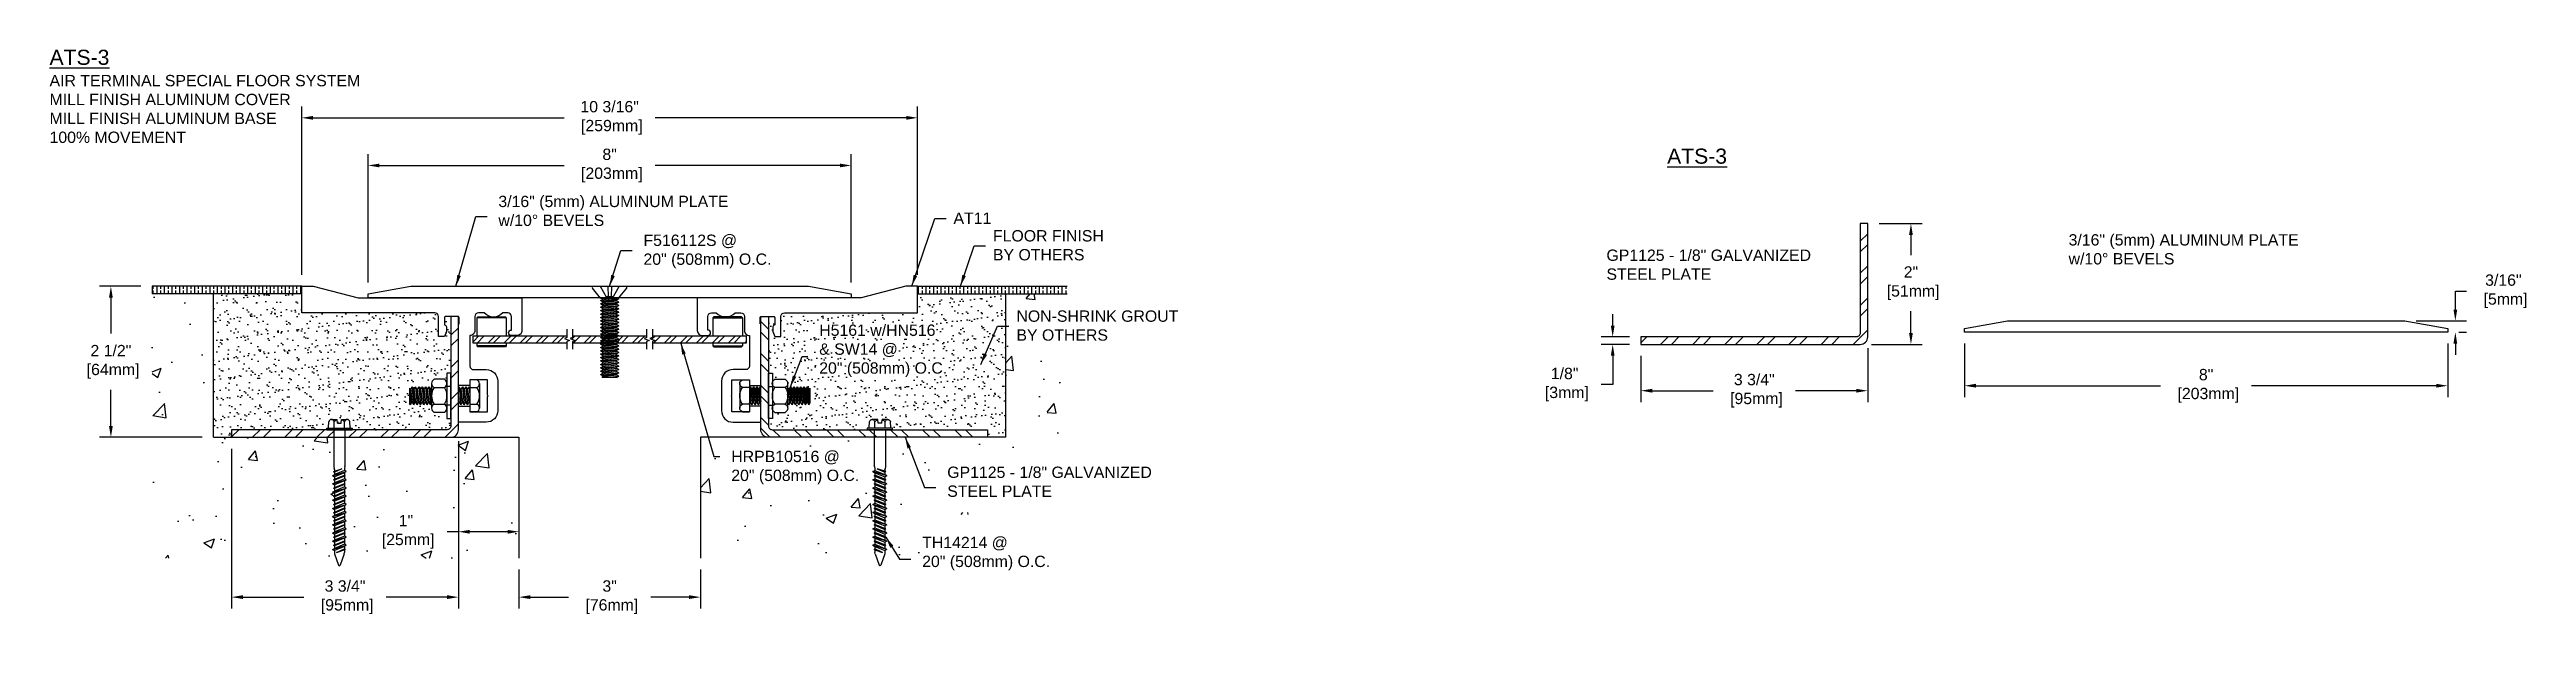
# Model space of a CAD drawing. Header units: inches. Extents: x -2.4 to 38.5, y -1.1 to 8.4.
import ezdxf

# ---------------------------------------------------------------- set-up
doc = ezdxf.new("R2010")
doc.units = ezdxf.units.IN
doc.header["$MEASUREMENT"] = 0
doc.linetypes.add('HIDDEN', pattern=[0.375, 0.25, -0.125])
for name, color, linetype in [('Anchors', 4, 'Continuous'), ('Conditions', 1, 'Continuous'), ('Dimensions', 3, 'Continuous'), ('Metals', 7, 'Continuous'), ('Text', 2, 'Continuous')]:
    doc.layers.add(name, color=color, linetype=linetype)
doc.styles.add('Arial', font='arial.ttf')
doc.dimstyles.new('Arial', dxfattribs={"dimtxt": 0.1875, "dimasz": 0.1875, "dimexe": 0.1875, "dimexo": 0.1875, "dimgap": 0.1875, "dimtad": 0, "dimtih": 1, "dimtoh": 1, "dimdec": 4, "dimzin": 0, "dimdsep": 46, "dimlunit": 4, "dimtxsty": 'Arial', "dimcen": 0.1875, "dimadec": 0, "dimazin": 0, "dimtfac": 1, "dimtdec": 4, "dimtofl": 0, "dimtmove": 0, "dimatfit": 3, "dimfxl": 0, "dimfrac": 2, "dimtolj": 1, "dimtzin": 0, "dimarcsym": 0})

msp = doc.modelspace()

# ---------------------------------------------------------------- texts
at = {"layer": 'Text', "char_height": 0.25, "attachment_point": 1, "style": 'Arial'}
for s, insert, width in [('{\\LATS-3\\P\\H0.75x;\\lAIR TERMINAL SPECIAL FLOOR SYSTEM\\PMILL FINISH ALUMINUM COVER\\PMILL FINISH ALUMINUM BASE\\P100% MOVEMENT}', (-2.41825, 8.41122), 9.6875), ('{\\LATS-3}', (24.32653, 6.77595), 1.6015625)]:
    msp.add_mtext(s, dxfattribs=dict(at, insert=insert, width=width))
at = {"layer": 'Text', "char_height": 0.1875, "style": 'Arial'}
for s, insert, attachment_point in [('3/16" (5mm) ALUMINUM PLATE\\Pw/10° BEVELS', (5.00267, 5.74448), 4), ('\\A1;F516112S @\\P20" (508mm) O.C.', (7.40151, 5.07492), 4), ('\\A1;AT11', (12.52712, 5.625), 4), ('FLOOR FINISH\\PBY OTHERS', (13.17946, 5.17559), 4), ('3/16" (5mm) ALUMINUM PLATE\\Pw/10° BEVELS', (30.96337, 5.10851), 4), ('{\\fArial|b0|i0|c0|p34;GP1125 - 1/8" GALVANIZED\\PSTEEL PLATE}', (23.3227, 4.85437), 4), ('NON-SHRINK GROUT\\PBY OTHERS', (13.56773, 3.84723), 4), ('H5161 w/HN516\\P& SW14 @\\P20" (508mm) O.C.', (10.30719, 3.43096), 4), ('HRPB10516 @\\P20" (508mm) O.C.', (8.85329, 1.77703), 1), ('GP1125 - 1/8" GALVANIZED\\PSTEEL PLATE', (12.42398, 1.26388), 4), ('\\A1;TH14214 @\\P20" (508mm) O.C.', (12.00916, 0.07556), 4)]:
    msp.add_mtext(s, dxfattribs=dict(at, insert=insert, attachment_point=attachment_point))

# ---------------------------------------------------------------- blocks, each defined once
blk = doc.blocks.new('cp1125')
h = blk.add_hatch()
h.set_pattern_fill('ANSI32', color=256, style=0)
h.paths.add_polyline_path([(4.128, 21.844, 0.414214), (4.253, 21.969), (4.253, 23.844), (4.128, 23.844), (4.128, 22.031, -0.414214), (4.065, 21.969), (0.503, 21.969), (0.503, 21.844)])
blk.add_lwpolyline([(0.503, 21.969), (0.503, 21.844), (4.128, 21.844, 0.414214), (4.253, 21.969), (4.253, 23.844), (4.128, 23.844), (4.128, 22.031, -0.414214), (4.065, 21.969)], format="xyb", close=True)
blk = doc.blocks.new('at11')
blk.add_lwpolyline([(-0.281, 1.694, -0.414214), (-0.221, 1.754), (-0.142, 1.754, 0.447214), (0.171, 1.754), (0.264, 1.754, -0.414214), (0.324, 1.694), (0.324, 1.459, 0.414214), (0.404, 1.379), (0.404, 0.874, -0.414214), (0.344, 0.814), (0.134, 0.814, 0.414214), (-0.056, 0.624), (-0.056, 0.134, 0.414214), (0.134, -0.056), (0.594, -0.056), (0.594, 0.209), (0.404, 0.209), (0.404, 0.114), (0.114, 0.114), (0.114, 0.369), (0.104, 0.379), (0.114, 0.389), (0.114, 0.644), (0.404, 0.644), (0.404, 0.549), (0.594, 0.549), (0.594, 1.574), (0.584, 1.574), (0.584, 1.674, -0.414214), (0.604, 1.694), (0.804, 1.694, -0.414214), (0.824, 1.674), (0.824, 1.554, 0.414214), (0.794, 1.524), (0.794, 1.444), (0.824, 1.364), (0.924, 1.364), (0.924, 1.694, -0.414214), (0.984, 1.754), (3.184, 1.754), (3.184, 2.194), (2.994, 2.194), (2.254, 2.004), (-0.456, 2.004), (-0.456, 1.459, 0.414214), (-0.376, 1.379), (-0.281, 1.379, 1), (-0.281, 1.469)], format="xyb", close=True)
blk = doc.blocks.new('*D6')
at = {"layer": 'Defpoints', "color": 0}
for p in [(4.342, 2.125), (0.592, 2), (4.342, -0.644)]:
    blk.add_point(p, dxfattribs=at)
at = {"layer": 'Dimensions', "color": 0, "lineweight": -2}
for p, q in [((0.592, 1.812), (0.592, -0.831)), ((4.342, 1.937), (4.342, -0.831)), ((0.78, -0.644), (1.788, -0.644)), ((4.155, -0.644), (3.147, -0.644))]:
    blk.add_line(p, q, dxfattribs=at)
at = {"layer": 'Dimensions', "color": 0}
for points in [[(0.78, -0.612), (0.78, -0.675), (0.592, -0.644)], [(4.155, -0.612), (4.155, -0.675), (4.342, -0.644)]]:
    blk.add_solid(points, dxfattribs=at)
at = {"layer": 'Dimensions', "color": 0, "insert": (2.467, -0.644), "char_height": 0.1875, "attachment_point": 5, "style": 'Arial'}
blk.add_mtext('\\A1;3 3/4"\\P [95mm]', dxfattribs=at)
blk = doc.blocks.new('*D7')
at = {"layer": 'Defpoints', "color": 0}
for p in [(-0.724, 4.5), (-1.404, 2), (0.293, 2)]:
    blk.add_point(p, dxfattribs=at)
at = {"layer": 'Dimensions', "color": 0, "lineweight": -2}
for p, q in [((-0.911, 4.5), (-1.591, 4.5)), ((-1.404, 4.312), (-1.404, 3.716)), ((-1.404, 2.188), (-1.404, 2.784)), ((0.106, 2), (-1.591, 2))]:
    blk.add_line(p, q, dxfattribs=at)
at = {"layer": 'Dimensions', "color": 0}
for points in [[(-1.435, 4.312), (-1.373, 4.312), (-1.404, 4.5)], [(-1.435, 2.188), (-1.373, 2.188), (-1.404, 2)]]:
    blk.add_solid(points, dxfattribs=at)
at = {"layer": 'Dimensions', "color": 0, "insert": (-1.404, 3.25), "char_height": 0.1875, "attachment_point": 5, "style": 'Arial'}
blk.add_mtext('\\A1;2 1/2"\\P [64mm]', dxfattribs=at)
blk = doc.blocks.new('316alumplt')
blk.add_lwpolyline([(3.377, 20.767), (3.377, 20.83), (4.086, 20.955), (10.656, 20.955), (11.365, 20.83), (11.365, 20.767)], close=True)
blk = doc.blocks.new('TH14214')
for p, q in [((-0.209, 0), (-0.209, 0.025)), ((-0.209, 0.025), (0.209, 0.025)), ((-0.209, 0), (0.209, 0)), ((-0.18, 0.039), (-0.172, 0.133)), ((-0.129, 0.17), (-0.036, 0.17)), ((-0.086, 0.025), (-0.086, 0.133)), ((-0.031, 0.11), (-0.036, 0.17)), ((-0.031, 0.11), (0.031, 0.11)), ((0.031, 0.11), (0.036, 0.17)), ((0.036, 0.17), (0.129, 0.17)), ((0.086, 0.025), (0.086, 0.133)), ((0.18, 0.039), (0.172, 0.133)), ((0.209, 0.025), (0.209, 0)), ((-0.093, -0.015), (-0.093, -0.597)), ((0.093, -0.015), (0.093, -0.597)), ((-0.115, -0.76), (0.115, -0.693)), ((-0.115, -0.76), (-0.083, -0.743)), ((-0.115, -0.76), (-0.083, -0.778)), ((-0.098, -0.693), (0.043, -0.644)), ((-0.098, -0.693), (-0.083, -0.684)), ((-0.098, -0.693), (-0.083, -0.701)), ((-0.098, -0.828), (0.098, -0.76)), ((-0.092, -0.61), (-0.084, -0.645)), ((-0.083, -0.684), (0.043, -0.644)), ((0.043, -0.644), (-0.083, -0.701)), ((-0.083, -0.658), (-0.083, -0.684)), ((0.083, -0.675), (-0.083, -0.743)), ((-0.083, -0.701), (-0.083, -0.743)), ((0.083, -0.71), (-0.083, -0.778)), ((-0.083, -0.82), (0.083, -0.752)), ((0.083, -0.769), (-0.083, -0.836)), ((-0.083, -0.778), (-0.083, -0.82)), ((0.083, -0.811), (-0.083, -0.879)), ((0.083, -0.658), (0.083, -0.675)), ((0.115, -0.693), (0.083, -0.675)), ((0.115, -0.693), (0.083, -0.71)), ((0.083, -0.71), (0.083, -0.752)), ((0.098, -0.76), (0.083, -0.752)), ((0.098, -0.76), (0.083, -0.769)), ((0.083, -0.769), (0.083, -0.811)), ((0.115, -0.828), (0.083, -0.811)), ((0.092, -0.61), (0.084, -0.645)), ((-0.115, -0.896), (0.115, -0.828)), ((-0.115, -0.896), (-0.083, -0.879)), ((-0.115, -0.896), (-0.083, -0.913)), ((-0.115, -1.031), (0.115, -0.964)), ((-0.115, -1.031), (-0.083, -1.014)), ((-0.115, -1.031), (-0.083, -1.048)), ((-0.115, -1.167), (0.115, -1.099)), ((-0.115, -1.167), (-0.083, -1.149)), ((-0.115, -1.167), (-0.083, -1.184)), ((-0.098, -0.828), (-0.083, -0.82)), ((-0.098, -0.828), (-0.083, -0.836)), ((-0.098, -0.964), (0.098, -0.896)), ((-0.098, -0.964), (-0.083, -0.955)), ((-0.098, -0.964), (-0.083, -0.972)), ((-0.098, -1.099), (0.098, -1.031)), ((-0.098, -1.099), (-0.083, -1.091)), ((-0.098, -1.099), (-0.083, -1.107)), ((-0.098, -1.234), (0.098, -1.167)), ((-0.098, -1.234), (-0.083, -1.226)), ((-0.083, -0.836), (-0.083, -0.879)), ((0.083, -0.845), (-0.083, -0.913)), ((-0.083, -0.955), (0.083, -0.888)), ((0.083, -0.904), (-0.083, -0.972)), ((-0.083, -0.913), (-0.083, -0.955)), ((0.083, -0.946), (-0.083, -1.014)), ((-0.083, -0.972), (-0.083, -1.014)), ((0.083, -0.981), (-0.083, -1.048)), ((-0.083, -1.091), (0.083, -1.023)), ((0.083, -1.039), (-0.083, -1.107)), ((-0.083, -1.048), (-0.083, -1.091)), ((0.083, -1.082), (-0.083, -1.149)), ((-0.083, -1.107), (-0.083, -1.149)), ((0.083, -1.116), (-0.083, -1.184)), ((-0.083, -1.226), (0.083, -1.158)), ((0.083, -1.175), (-0.083, -1.243)), ((-0.083, -1.184), (-0.083, -1.226)), ((0.083, -1.217), (-0.083, -1.285)), ((0.115, -0.828), (0.083, -0.845)), ((0.083, -0.845), (0.083, -0.888)), ((0.098, -0.896), (0.083, -0.888)), ((0.098, -0.896), (0.083, -0.904)), ((0.083, -0.904), (0.083, -0.946)), ((0.115, -0.964), (0.083, -0.946)), ((0.115, -0.964), (0.083, -0.981)), ((0.083, -0.981), (0.083, -1.023)), ((0.098, -1.031), (0.083, -1.023)), ((0.098, -1.031), (0.083, -1.039)), ((0.083, -1.039), (0.083, -1.082)), ((0.115, -1.099), (0.083, -1.082)), ((0.115, -1.099), (0.083, -1.116)), ((0.083, -1.116), (0.083, -1.158)), ((0.098, -1.167), (0.083, -1.158)), ((0.098, -1.167), (0.083, -1.175)), ((0.083, -1.175), (0.083, -1.217)), ((0.115, -1.234), (0.083, -1.217)), ((-0.115, -1.302), (0.115, -1.234)), ((-0.115, -1.302), (-0.083, -1.285)), ((-0.115, -1.302), (-0.083, -1.319)), ((-0.115, -1.437), (0.115, -1.37)), ((-0.115, -1.437), (-0.083, -1.42)), ((-0.115, -1.437), (-0.083, -1.455)), ((-0.115, -1.573), (0.115, -1.505)), ((-0.115, -1.573), (-0.083, -1.556)), ((-0.115, -1.573), (-0.083, -1.59)), ((-0.098, -1.234), (-0.083, -1.243)), ((-0.098, -1.37), (0.098, -1.302)), ((-0.098, -1.37), (-0.083, -1.362)), ((-0.098, -1.37), (-0.083, -1.378)), ((-0.098, -1.505), (0.098, -1.437)), ((-0.098, -1.505), (-0.083, -1.497)), ((-0.098, -1.505), (-0.083, -1.513)), ((-0.098, -1.641), (0.098, -1.573)), ((-0.098, -1.641), (-0.083, -1.632)), ((-0.083, -1.243), (-0.083, -1.285)), ((0.083, -1.252), (-0.083, -1.319)), ((-0.083, -1.362), (0.083, -1.294)), ((0.083, -1.31), (-0.083, -1.378)), ((-0.083, -1.319), (-0.083, -1.362)), ((0.083, -1.353), (-0.083, -1.42)), ((-0.083, -1.378), (-0.083, -1.42)), ((0.083, -1.387), (-0.083, -1.455)), ((-0.083, -1.497), (0.083, -1.429)), ((0.083, -1.446), (-0.083, -1.513)), ((-0.083, -1.455), (-0.083, -1.497)), ((0.083, -1.488), (-0.083, -1.556)), ((-0.083, -1.513), (-0.083, -1.556)), ((0.083, -1.522), (-0.083, -1.59)), ((-0.083, -1.632), (0.083, -1.565)), ((0.083, -1.581), (-0.083, -1.649)), ((-0.083, -1.59), (-0.083, -1.632)), ((0.083, -1.623), (-0.083, -1.691)), ((0.115, -1.234), (0.083, -1.252)), ((0.083, -1.252), (0.083, -1.294)), ((0.098, -1.302), (0.083, -1.294)), ((0.098, -1.302), (0.083, -1.31)), ((0.083, -1.31), (0.083, -1.353)), ((0.115, -1.37), (0.083, -1.353)), ((0.115, -1.37), (0.083, -1.387)), ((0.083, -1.387), (0.083, -1.429)), ((0.098, -1.437), (0.083, -1.429)), ((0.098, -1.437), (0.083, -1.446)), ((0.083, -1.446), (0.083, -1.488)), ((0.115, -1.505), (0.083, -1.488)), ((0.115, -1.505), (0.083, -1.522)), ((0.083, -1.522), (0.083, -1.565)), ((0.098, -1.573), (0.083, -1.565)), ((0.098, -1.573), (0.083, -1.581)), ((0.083, -1.581), (0.083, -1.623)), ((0.115, -1.641), (0.083, -1.623)), ((-0.115, -1.708), (0.115, -1.641)), ((-0.115, -1.708), (-0.083, -1.691)), ((-0.115, -1.708), (-0.083, -1.726)), ((-0.115, -1.844), (0.115, -1.776)), ((-0.115, -1.844), (-0.083, -1.827)), ((-0.115, -1.844), (-0.083, -1.861)), ((-0.115, -1.979), (0.115, -1.911)), ((-0.115, -1.979), (-0.083, -1.962)), ((-0.115, -1.979), (-0.083, -1.996)), ((-0.098, -1.641), (-0.083, -1.649)), ((-0.098, -1.776), (0.098, -1.708)), ((-0.098, -1.776), (-0.083, -1.768)), ((-0.098, -1.776), (-0.083, -1.784)), ((-0.098, -1.911), (0.098, -1.844)), ((-0.098, -1.911), (-0.083, -1.903)), ((-0.098, -1.911), (-0.083, -1.92)), ((-0.083, -1.649), (-0.083, -1.691)), ((0.083, -1.658), (-0.083, -1.726)), ((-0.083, -1.768), (0.083, -1.7)), ((0.083, -1.717), (-0.083, -1.784)), ((-0.083, -1.726), (-0.083, -1.768)), ((0.083, -1.759), (-0.083, -1.827)), ((-0.083, -1.784), (-0.083, -1.827)), ((0.083, -1.793), (-0.083, -1.861)), ((-0.083, -1.903), (0.083, -1.836)), ((0.083, -1.852), (-0.083, -1.92)), ((-0.083, -1.861), (-0.083, -1.903)), ((0.083, -1.894), (-0.083, -1.962)), ((-0.083, -1.92), (-0.083, -1.962)), ((0.083, -1.929), (-0.083, -1.996)), ((-0.083, -1.996), (-0.083, -2.031)), ((-0.045, -2.028), (0.083, -1.971)), ((-0.045, -2.028), (0.098, -1.979)), ((0.083, -1.987), (-0.045, -2.028)), ((0.115, -1.641), (0.083, -1.658)), ((0.083, -1.658), (0.083, -1.7)), ((0.098, -1.708), (0.083, -1.7)), ((0.098, -1.708), (0.083, -1.717)), ((0.083, -1.717), (0.083, -1.759)), ((0.115, -1.776), (0.083, -1.759)), ((0.115, -1.776), (0.083, -1.793)), ((0.083, -1.793), (0.083, -1.836)), ((0.098, -1.844), (0.083, -1.836)), ((0.098, -1.844), (0.083, -1.852)), ((0.083, -1.852), (0.083, -1.894)), ((0.115, -1.911), (0.083, -1.894)), ((0.115, -1.911), (0.083, -1.929)), ((0.083, -1.929), (0.083, -1.971)), ((0.098, -1.979), (0.083, -1.971)), ((0.098, -1.979), (0.083, -1.987)), ((0.083, -1.987), (0.083, -2.031)), ((-0.08, -2.051), (-0.013, -2.242)), ((0.08, -2.051), (0.013, -2.242))]:
    blk.add_line(p, q)
for centre, radius, start, end in [((-0.195, 0.04), 0.015, 270, 355), ((-0.129, 0.126), 0.0436, 9.285, 170.715), ((0, 0.051), 0.119, 107.4215, 136.0407), ((0, 0.051), 0.119, 43.9593, 72.5785), ((0.129, 0.126), 0.0436, 9.285, 170.715), ((0.195, 0.04), 0.015, 185, 270), ((-0.108, -0.015), 0.0147, 0, 90), ((0.108, -0.015), 0.0147, 90, 180), ((-0.031, -0.597), 0.062, 180, 191.9357), ((-0.145, -0.658), 0.062, 0, 11.9357), ((0.145, -0.658), 0.062, 168.0643, 180), ((0.031, -0.597), 0.062, 348.0643, 0), ((-0.021, -2.031), 0.062, 180, 199.3058), ((0.021, -2.031), 0.062, 340.6942, 0), ((0, -2.236), 0.0141, 204.1001, 335.8999)]:
    blk.add_arc(centre, radius, start, end)
blk = doc.blocks.new('F516112S')
for p, q in [((-0.268, 0), (0.267, 0)), ((-0.159, 0), (-0.059, -0.172)), ((-0.031, 0), (-0.025, -0.172)), ((0.031, 0), (0.025, -0.172)), ((0.159, 0), (0.059, -0.172)), ((-0.149, -0.194), (-0.282, -0.031)), ((-0.15, -0.235), (0.15, -0.208)), ((-0.15, -0.235), (-0.113, -0.214)), ((-0.15, -0.235), (-0.113, -0.257)), ((-0.15, -0.291), (0.15, -0.263)), ((-0.15, -0.291), (-0.113, -0.27)), ((-0.15, -0.291), (-0.113, -0.312)), ((-0.15, -0.346), (0.15, -0.319)), ((-0.15, -0.346), (-0.113, -0.325)), ((-0.15, -0.346), (-0.113, -0.368)), ((-0.15, -0.402), (0.15, -0.374)), ((-0.15, -0.402), (-0.113, -0.381)), ((-0.15, -0.402), (-0.113, -0.423)), ((-0.149, -0.194), (0.149, -0.194)), ((-0.113, -0.214), (-0.113, -0.194)), ((-0.113, -0.214), (0.049, -0.194)), ((0.113, -0.229), (-0.113, -0.257)), ((-0.113, -0.27), (0.113, -0.242)), ((-0.113, -0.27), (-0.113, -0.257)), ((0.113, -0.284), (-0.113, -0.312)), ((-0.113, -0.325), (0.113, -0.297)), ((-0.113, -0.325), (-0.113, -0.312)), ((0.113, -0.34), (-0.113, -0.368)), ((-0.113, -0.381), (0.113, -0.353)), ((-0.113, -0.381), (-0.113, -0.368)), ((0.113, -0.395), (-0.113, -0.423)), ((-0.113, -0.436), (0.113, -0.409)), ((0.059, -0.172), (-0.059, -0.172)), ((0.15, -0.208), (0.113, -0.229)), ((0.113, -0.242), (0.113, -0.229)), ((0.15, -0.263), (0.113, -0.242)), ((0.15, -0.263), (0.113, -0.284)), ((0.113, -0.297), (0.113, -0.284)), ((0.15, -0.319), (0.113, -0.297)), ((0.15, -0.319), (0.113, -0.34)), ((0.113, -0.353), (0.113, -0.34)), ((0.15, -0.374), (0.113, -0.353)), ((0.15, -0.374), (0.113, -0.395)), ((0.113, -0.409), (0.113, -0.395)), ((0.15, -0.43), (0.113, -0.409)), ((0.15, -0.208), (0.127, -0.194)), ((0.149, -0.194), (0.282, -0.031)), ((-0.15, -0.458), (0.15, -0.43)), ((-0.15, -0.458), (-0.113, -0.436)), ((-0.15, -0.458), (-0.113, -0.479)), ((-0.15, -0.513), (0.15, -0.485)), ((-0.15, -0.513), (-0.113, -0.492)), ((-0.15, -0.513), (-0.113, -0.534)), ((-0.15, -0.569), (0.15, -0.541)), ((-0.15, -0.569), (-0.113, -0.547)), ((-0.15, -0.569), (-0.113, -0.59)), ((-0.15, -0.624), (0.15, -0.596)), ((-0.15, -0.624), (-0.113, -0.603)), ((-0.15, -0.624), (-0.113, -0.645)), ((-0.15, -0.68), (0.15, -0.652)), ((-0.15, -0.68), (-0.113, -0.659)), ((-0.15, -0.68), (-0.113, -0.701)), ((-0.15, -0.735), (0.15, -0.708)), ((-0.15, -0.735), (-0.113, -0.714)), ((-0.15, -0.735), (-0.113, -0.757)), ((-0.15, -0.791), (0.15, -0.763)), ((-0.15, -0.791), (-0.113, -0.77)), ((-0.15, -0.791), (-0.113, -0.812)), ((-0.15, -0.846), (0.15, -0.819)), ((-0.113, -0.436), (-0.113, -0.423)), ((0.113, -0.451), (-0.113, -0.479)), ((-0.113, -0.492), (0.113, -0.464)), ((-0.113, -0.492), (-0.113, -0.479)), ((0.113, -0.507), (-0.113, -0.534)), ((-0.113, -0.547), (0.113, -0.52)), ((-0.113, -0.547), (-0.113, -0.534)), ((0.113, -0.562), (-0.113, -0.59)), ((-0.113, -0.603), (0.113, -0.575)), ((-0.113, -0.603), (-0.113, -0.59)), ((0.113, -0.618), (-0.113, -0.645)), ((-0.113, -0.659), (0.113, -0.631)), ((-0.113, -0.659), (-0.113, -0.645)), ((0.113, -0.673), (-0.113, -0.701)), ((-0.113, -0.714), (0.113, -0.686)), ((-0.113, -0.714), (-0.113, -0.701)), ((0.113, -0.729), (-0.113, -0.757)), ((-0.113, -0.77), (0.113, -0.742)), ((-0.113, -0.77), (-0.113, -0.757)), ((0.113, -0.784), (-0.113, -0.812)), ((-0.113, -0.825), (0.113, -0.797)), ((-0.113, -0.825), (-0.113, -0.812)), ((0.15, -0.43), (0.113, -0.451)), ((0.113, -0.464), (0.113, -0.451)), ((0.15, -0.485), (0.113, -0.464)), ((0.15, -0.485), (0.113, -0.507)), ((0.113, -0.52), (0.113, -0.507)), ((0.15, -0.541), (0.113, -0.52)), ((0.15, -0.541), (0.113, -0.562)), ((0.113, -0.575), (0.113, -0.562)), ((0.15, -0.596), (0.113, -0.575)), ((0.15, -0.596), (0.113, -0.618)), ((0.113, -0.631), (0.113, -0.618)), ((0.15, -0.652), (0.113, -0.631)), ((0.15, -0.652), (0.113, -0.673)), ((0.113, -0.686), (0.113, -0.673)), ((0.15, -0.708), (0.113, -0.686)), ((0.15, -0.708), (0.113, -0.729)), ((0.113, -0.742), (0.113, -0.729)), ((0.15, -0.763), (0.113, -0.742)), ((0.15, -0.763), (0.113, -0.784)), ((0.113, -0.797), (0.113, -0.784)), ((0.15, -0.819), (0.113, -0.797)), ((0.15, -0.819), (0.113, -0.84)), ((-0.15, -0.846), (-0.113, -0.825)), ((-0.15, -0.846), (-0.113, -0.868)), ((-0.15, -0.902), (0.15, -0.874)), ((-0.15, -0.902), (-0.113, -0.881)), ((-0.15, -0.902), (-0.113, -0.923)), ((-0.15, -0.958), (0.15, -0.93)), ((-0.15, -0.958), (-0.113, -0.936)), ((-0.15, -0.958), (-0.113, -0.979)), ((-0.15, -1.013), (0.15, -0.985)), ((-0.15, -1.013), (-0.113, -0.992)), ((-0.15, -1.013), (-0.113, -1.034)), ((-0.15, -1.069), (0.15, -1.041)), ((-0.15, -1.069), (-0.113, -1.047)), ((-0.15, -1.069), (-0.113, -1.09)), ((-0.15, -1.124), (0.15, -1.096)), ((-0.15, -1.124), (-0.113, -1.103)), ((-0.15, -1.124), (-0.113, -1.145)), ((-0.15, -1.18), (0.15, -1.152)), ((-0.15, -1.18), (-0.113, -1.159)), ((-0.15, -1.18), (-0.113, -1.201)), ((-0.15, -1.235), (0.15, -1.208)), ((-0.15, -1.235), (-0.113, -1.214)), ((0.113, -0.84), (-0.113, -0.868)), ((-0.113, -0.881), (0.113, -0.853)), ((-0.113, -0.881), (-0.113, -0.868)), ((0.113, -0.895), (-0.113, -0.923)), ((-0.113, -0.936), (0.113, -0.909)), ((-0.113, -0.936), (-0.113, -0.923)), ((0.113, -0.951), (-0.113, -0.979)), ((-0.113, -0.992), (0.113, -0.964)), ((-0.113, -0.992), (-0.113, -0.979)), ((0.113, -1.007), (-0.113, -1.034)), ((-0.113, -1.047), (0.113, -1.02)), ((-0.113, -1.047), (-0.113, -1.034)), ((0.113, -1.062), (-0.113, -1.09)), ((-0.113, -1.103), (0.113, -1.075)), ((-0.113, -1.103), (-0.113, -1.09)), ((0.113, -1.118), (-0.113, -1.145)), ((-0.113, -1.159), (0.113, -1.131)), ((-0.113, -1.159), (-0.113, -1.145)), ((0.113, -1.173), (-0.113, -1.201)), ((-0.113, -1.214), (0.113, -1.186)), ((-0.113, -1.214), (-0.113, -1.201)), ((0.113, -0.853), (0.113, -0.84)), ((0.15, -0.874), (0.113, -0.853)), ((0.15, -0.874), (0.113, -0.895)), ((0.113, -0.909), (0.113, -0.895)), ((0.15, -0.93), (0.113, -0.909)), ((0.15, -0.93), (0.113, -0.951)), ((0.113, -0.964), (0.113, -0.951)), ((0.15, -0.985), (0.113, -0.964)), ((0.15, -0.985), (0.113, -1.007)), ((0.113, -1.02), (0.113, -1.007)), ((0.15, -1.041), (0.113, -1.02)), ((0.15, -1.041), (0.113, -1.062)), ((0.113, -1.075), (0.113, -1.062)), ((0.15, -1.096), (0.113, -1.075)), ((0.15, -1.096), (0.113, -1.118)), ((0.113, -1.131), (0.113, -1.118)), ((0.15, -1.152), (0.113, -1.131)), ((0.15, -1.152), (0.113, -1.173)), ((0.113, -1.186), (0.113, -1.173)), ((0.15, -1.208), (0.113, -1.186)), ((0.15, -1.208), (0.113, -1.229)), ((-0.15, -1.235), (-0.113, -1.257)), ((-0.15, -1.291), (0.15, -1.263)), ((-0.15, -1.291), (-0.113, -1.27)), ((-0.15, -1.291), (-0.113, -1.312)), ((-0.15, -1.346), (0.15, -1.319)), ((-0.15, -1.346), (-0.113, -1.325)), ((-0.15, -1.346), (-0.113, -1.368)), ((-0.15, -1.402), (0.15, -1.374)), ((-0.15, -1.402), (-0.113, -1.381)), ((-0.15, -1.402), (-0.113, -1.423)), ((-0.15, -1.458), (0.15, -1.43)), ((-0.15, -1.458), (-0.113, -1.436)), ((-0.15, -1.458), (-0.113, -1.479)), ((-0.127, -1.5), (-0.113, -1.492)), ((-0.127, -1.5), (0.124, -1.5)), ((0.113, -1.229), (-0.113, -1.257)), ((-0.113, -1.27), (0.113, -1.242)), ((-0.113, -1.27), (-0.113, -1.257)), ((0.113, -1.284), (-0.113, -1.312)), ((-0.113, -1.325), (0.113, -1.297)), ((-0.113, -1.325), (-0.113, -1.312)), ((0.113, -1.34), (-0.113, -1.368)), ((-0.113, -1.381), (0.113, -1.353)), ((-0.113, -1.381), (-0.113, -1.368)), ((0.113, -1.395), (-0.113, -1.423)), ((-0.113, -1.436), (0.113, -1.409)), ((-0.113, -1.436), (-0.113, -1.423)), ((0.113, -1.451), (-0.113, -1.479)), ((-0.113, -1.492), (0.113, -1.464)), ((-0.113, -1.492), (-0.113, -1.479)), ((-0.008, -1.5), (0.15, -1.485)), ((0.113, -1.242), (0.113, -1.229)), ((0.15, -1.263), (0.113, -1.242)), ((0.15, -1.263), (0.113, -1.284)), ((0.113, -1.297), (0.113, -1.284)), ((0.15, -1.319), (0.113, -1.297)), ((0.15, -1.319), (0.113, -1.34)), ((0.113, -1.353), (0.113, -1.34)), ((0.15, -1.374), (0.113, -1.353)), ((0.15, -1.374), (0.113, -1.395)), ((0.113, -1.409), (0.113, -1.395)), ((0.15, -1.43), (0.113, -1.409)), ((0.15, -1.43), (0.113, -1.451)), ((0.113, -1.464), (0.113, -1.451)), ((0.15, -1.485), (0.113, -1.464)), ((0.15, -1.485), (0.124, -1.5))]:
    blk.add_line(p, q)
for centre, start, end in [((-0.268, -0.019), 90, 219.032), ((0.267, -0.019), 320.968, 90)]:
    blk.add_arc(centre, 0.0187, start, end)
for p in [(-0.113, -0.214), (-0.113, -0.27), (-0.113, -0.325), (-0.113, -0.381), (-0.113, -0.436), (-0.113, -0.492), (-0.113, -0.547), (-0.113, -0.603), (-0.113, -0.659), (-0.113, -0.714), (-0.113, -0.77), (-0.113, -0.825), (-0.113, -0.881), (-0.113, -0.936), (-0.113, -0.992), (-0.113, -1.047), (-0.113, -1.103), (-0.113, -1.159), (-0.113, -1.214), (-0.113, -1.27), (-0.113, -1.325), (-0.113, -1.381), (-0.113, -1.436), (-0.113, -1.492)]:
    blk.add_point(p)
blk = doc.blocks.new('*D11')
at = {"layer": 'Defpoints', "color": 0}
for p in [(11.932, 7.285), (1.752, 4.5), (11.932, 4.5)]:
    blk.add_point(p, dxfattribs=at)
at = {"layer": 'Dimensions', "color": 0, "lineweight": -2}
for p, q in [((1.752, 4.688), (1.752, 7.472)), ((11.932, 4.688), (11.932, 7.472)), ((1.94, 7.285), (6.09, 7.285)), ((11.745, 7.285), (7.595, 7.285))]:
    blk.add_line(p, q, dxfattribs=at)
at = {"layer": 'Dimensions', "color": 0}
for points in [[(1.94, 7.316), (1.94, 7.253), (1.752, 7.285)], [(11.745, 7.316), (11.745, 7.253), (11.932, 7.285)]]:
    blk.add_solid(points, dxfattribs=at)
at = {"layer": 'Dimensions', "color": 0, "insert": (6.842, 7.285), "char_height": 0.1875, "attachment_point": 5, "style": 'Arial'}
blk.add_mtext('\\A1;10 3/16"\\P [259mm]', dxfattribs=at)
blk = doc.blocks.new('*D12')
at = {"layer": 'Defpoints', "color": 0}
for p in [(10.836, 6.497), (2.848, 4.373), (10.836, 4.373)]:
    blk.add_point(p, dxfattribs=at)
at = {"layer": 'Dimensions', "color": 0, "lineweight": -2}
for p, q in [((2.848, 4.56), (2.848, 6.684)), ((10.836, 4.56), (10.836, 6.684)), ((3.036, 6.497), (6.09, 6.497)), ((10.648, 6.497), (7.595, 6.497))]:
    blk.add_line(p, q, dxfattribs=at)
at = {"layer": 'Dimensions', "color": 0}
for points in [[(3.036, 6.528), (3.036, 6.466), (2.848, 6.497)], [(10.648, 6.528), (10.648, 6.466), (10.836, 6.497)]]:
    blk.add_solid(points, dxfattribs=at)
at = {"layer": 'Dimensions', "color": 0, "insert": (6.842, 6.497), "char_height": 0.1875, "attachment_point": 5, "style": 'Arial'}
blk.add_mtext('\\A1;8"\\P [203mm]', dxfattribs=at)
blk = doc.blocks.new('*D13')
at = {"layer": 'Defpoints', "color": 0}
for p in [(4.342, 2.125), (5.342, 2), (5.342, 0.438)]:
    blk.add_point(p, dxfattribs=at)
at = {"layer": 'Dimensions', "color": 0, "lineweight": -2}
for p, q in [((4.342, 1.937), (4.342, 0.25)), ((5.342, 1.812), (5.342, 0.25)), ((4.342, 0.438), (4.155, 0.438)), ((5.155, 0.438), (4.53, 0.438))]:
    blk.add_line(p, q, dxfattribs=at)
at = {"layer": 'Dimensions', "color": 0}
for points in [[(4.53, 0.469), (4.53, 0.406), (4.342, 0.438)], [(5.155, 0.469), (5.155, 0.406), (5.342, 0.438)]]:
    blk.add_solid(points, dxfattribs=at)
at = {"layer": 'Dimensions', "color": 0, "insert": (3.475, 0.438), "char_height": 0.1875, "attachment_point": 5, "style": 'Arial'}
blk.add_mtext('\\A1;1"\\P [25mm]', dxfattribs=at)
blk = doc.blocks.new('*D14')
at = {"layer": 'Defpoints', "color": 0}
for p in [(5.342, 0), (8.342, 0), (8.342, -0.644)]:
    blk.add_point(p, dxfattribs=at)
at = {"layer": 'Dimensions', "color": 0, "lineweight": -2}
for p, q in [((5.342, -0.188), (5.342, -0.831)), ((8.342, -0.188), (8.342, -0.831)), ((5.53, -0.644), (6.163, -0.644)), ((8.155, -0.644), (7.522, -0.644))]:
    blk.add_line(p, q, dxfattribs=at)
at = {"layer": 'Dimensions', "color": 0}
for points in [[(5.53, -0.612), (5.53, -0.675), (5.342, -0.644)], [(8.155, -0.612), (8.155, -0.675), (8.342, -0.644)]]:
    blk.add_solid(points, dxfattribs=at)
at = {"layer": 'Dimensions', "color": 0, "insert": (6.842, -0.644), "char_height": 0.1875, "attachment_point": 5, "style": 'Arial'}
blk.add_mtext('\\A1;3"\\P [76mm]', dxfattribs=at)
blk = doc.blocks.new('*D15')
at = {"layer": 'Defpoints', "color": 0}
for p in [(29.243, 3.738), (37.231, 3.738), (37.231, 2.853)]:
    blk.add_point(p, dxfattribs=at)
at = {"layer": 'Dimensions', "color": 0, "lineweight": -2}
for p, q in [((29.243, 3.55), (29.243, 2.666)), ((37.231, 3.55), (37.231, 2.666)), ((29.431, 2.853), (32.485, 2.853)), ((37.043, 2.853), (33.989, 2.853))]:
    blk.add_line(p, q, dxfattribs=at)
at = {"layer": 'Dimensions', "color": 0}
for points in [[(29.431, 2.885), (29.431, 2.822), (29.243, 2.853)], [(37.043, 2.885), (37.043, 2.822), (37.231, 2.853)]]:
    blk.add_solid(points, dxfattribs=at)
at = {"layer": 'Dimensions', "color": 0, "insert": (33.237, 2.853), "char_height": 0.1875, "attachment_point": 5, "style": 'Arial'}
blk.add_mtext('\\A1;8"\\P [203mm]', dxfattribs=at)
blk = doc.blocks.new('*D16')
at = {"layer": 'Defpoints', "color": 0}
for p in [(36.522, 3.925), (37.231, 3.738), (37.358, 3.738)]:
    blk.add_point(p, dxfattribs=at)
at = {"layer": 'Dimensions', "color": 0, "lineweight": -2}
for p, q in [((37.358, 4.113), (37.358, 4.416)), ((37.358, 4.416), (37.545, 4.416)), ((36.709, 3.925), (37.545, 3.925)), ((37.418, 3.738), (37.545, 3.738)), ((37.358, 3.55), (37.358, 3.363))]:
    blk.add_line(p, q, dxfattribs=at)
at = {"layer": 'Dimensions', "color": 0}
for points in [[(37.327, 4.113), (37.389, 4.113), (37.358, 3.925)], [(37.327, 3.55), (37.389, 3.55), (37.358, 3.738)]]:
    blk.add_solid(points, dxfattribs=at)
at = {"layer": 'Dimensions', "color": 0, "insert": (38.152, 4.416), "char_height": 0.1875, "attachment_point": 5, "style": 'Arial'}
blk.add_mtext('\\A1;3/16"\\P [5mm]', dxfattribs=at)
blk = doc.blocks.new('*D17')
at = {"layer": 'Defpoints', "color": 0}
for p in [(23.426, 3.661), (23.892, 3.661), (23.892, 3.536)]:
    blk.add_point(p, dxfattribs=at)
at = {"layer": 'Dimensions', "color": 0, "lineweight": -2}
for p, q in [((23.426, 3.848), (23.426, 4.036)), ((23.704, 3.661), (23.238, 3.661)), ((23.704, 3.536), (23.238, 3.536)), ((23.426, 3.348), (23.426, 2.871)), ((23.426, 2.871), (23.238, 2.871))]:
    blk.add_line(p, q, dxfattribs=at)
at = {"layer": 'Dimensions', "color": 0}
for points in [[(23.395, 3.848), (23.457, 3.848), (23.426, 3.661)], [(23.395, 3.348), (23.457, 3.348), (23.426, 3.536)]]:
    blk.add_solid(points, dxfattribs=at)
at = {"layer": 'Dimensions', "color": 0, "insert": (22.632, 2.871), "char_height": 0.1875, "attachment_point": 5, "style": 'Arial'}
blk.add_mtext('\\A1;1/8"\\P [3mm]', dxfattribs=at)
blk = doc.blocks.new('*D18')
at = {"layer": 'Defpoints', "color": 0}
for p in [(23.892, 3.536), (27.642, 3.661), (23.892, 2.771)]:
    blk.add_point(p, dxfattribs=at)
at = {"layer": 'Dimensions', "color": 0, "lineweight": -2}
for p, q in [((23.892, 3.348), (23.892, 2.583)), ((27.642, 3.473), (27.642, 2.583)), ((24.079, 2.771), (25.087, 2.771)), ((27.454, 2.771), (26.446, 2.771))]:
    blk.add_line(p, q, dxfattribs=at)
at = {"layer": 'Dimensions', "color": 0}
for points in [[(24.079, 2.802), (24.079, 2.739), (23.892, 2.771)], [(27.454, 2.802), (27.454, 2.739), (27.642, 2.771)]]:
    blk.add_solid(points, dxfattribs=at)
at = {"layer": 'Dimensions', "color": 0, "insert": (25.767, 2.771), "char_height": 0.1875, "attachment_point": 5, "style": 'Arial'}
blk.add_mtext('\\A1;3 3/4"\\P [95mm]', dxfattribs=at)
blk = doc.blocks.new('*D19')
at = {"layer": 'Defpoints', "color": 0}
for p in [(27.642, 5.536), (28.357, 5.536), (27.517, 3.536)]:
    blk.add_point(p, dxfattribs=at)
at = {"layer": 'Dimensions', "color": 0, "lineweight": -2}
for p, q in [((27.829, 5.536), (28.544, 5.536)), ((28.357, 5.348), (28.357, 5.015)), ((28.357, 3.723), (28.357, 4.086)), ((27.704, 3.536), (28.544, 3.536))]:
    blk.add_line(p, q, dxfattribs=at)
at = {"layer": 'Dimensions', "color": 0}
for points in [[(28.326, 5.348), (28.388, 5.348), (28.357, 5.536)], [(28.326, 3.723), (28.388, 3.723), (28.357, 3.536)]]:
    blk.add_solid(points, dxfattribs=at)
at = {"layer": 'Dimensions', "color": 0, "insert": (28.357, 4.55), "char_height": 0.1875, "attachment_point": 5, "style": 'Arial'}
blk.add_mtext('\\A1;2"\\P [51mm]', dxfattribs=at)
blk = doc.blocks.new('HRPB8516')
h = blk.add_hatch()
h.set_pattern_fill('ANSI32', color=256, scale=0.5, style=0)
h.set_pattern_definition([(45, (-0.33486, -8.23346), (-0.1325825, 0.1325825), []), (45, (-0.24647, -8.23346), (-0.1325825, 0.1325825), [])])
h.paths.add_polyline_path([(8.02, 3.658), (8.02, 3.63), (7.977, 3.615), (8.062, 3.584), (8.02, 3.568), (8.02, 3.538), (9.571, 3.538), (9.571, 3.658)])
h.paths.add_polyline_path([(6.702, 3.658), (6.702, 3.63), (6.659, 3.615), (6.745, 3.584), (6.702, 3.568), (6.702, 3.538), (7.926, 3.538), (7.926, 3.568), (7.969, 3.584), (7.883, 3.615), (7.926, 3.63), (7.926, 3.658)])
h.paths.add_polyline_path([(5.057, 3.658), (5.057, 3.538), (6.608, 3.538), (6.608, 3.568), (6.651, 3.584), (6.565, 3.615), (6.608, 3.63), (6.608, 3.658)])
for p, q in [((5.134, 3.971), (5.119, 3.956)), ((5.605, 3.956), (5.119, 3.956)), ((5.119, 3.956), (5.119, 3.658)), ((5.134, 3.971), (5.59, 3.971)), ((5.605, 3.956), (5.59, 3.971)), ((5.605, 3.956), (5.605, 3.658)), ((9.022, 3.956), (9.037, 3.971)), ((9.022, 3.956), (9.509, 3.956)), ((9.022, 3.956), (9.022, 3.658)), ((9.494, 3.971), (9.037, 3.971)), ((9.494, 3.971), (9.509, 3.956)), ((9.509, 3.956), (9.509, 3.658)), ((5.057, 3.538), (5.057, 3.658)), ((5.057, 3.658), (6.608, 3.658)), ((6.608, 3.538), (5.057, 3.538)), ((5.119, 3.538), (5.119, 3.491)), ((5.605, 3.491), (5.119, 3.491)), ((5.119, 3.491), (5.134, 3.476)), ((5.59, 3.476), (5.134, 3.476)), ((5.605, 3.491), (5.59, 3.476)), ((5.605, 3.538), (5.605, 3.491)), ((6.702, 3.658), (7.926, 3.658)), ((7.926, 3.538), (6.702, 3.538)), ((8.02, 3.658), (9.571, 3.658)), ((9.571, 3.538), (8.02, 3.538)), ((9.022, 3.538), (9.022, 3.491)), ((9.022, 3.491), (9.509, 3.491)), ((9.022, 3.491), (9.037, 3.476)), ((9.037, 3.476), (9.494, 3.476)), ((9.509, 3.491), (9.494, 3.476)), ((9.509, 3.538), (9.509, 3.491)), ((9.571, 3.658), (9.571, 3.538))]:
    blk.add_line(p, q)
at = {"linetype": 'Continuous'}
for points in [[(6.608, 3.767), (6.608, 3.63), (6.565, 3.615), (6.651, 3.584), (6.608, 3.568), (6.608, 3.44)], [(6.702, 3.767), (6.702, 3.63), (6.659, 3.615), (6.745, 3.584), (6.702, 3.568), (6.702, 3.44)], [(7.926, 3.767), (7.926, 3.63), (7.883, 3.615), (7.969, 3.584), (7.926, 3.568), (7.926, 3.44)], [(8.02, 3.767), (8.02, 3.63), (7.977, 3.615), (8.062, 3.584), (8.02, 3.568), (8.02, 3.44)]]:
    blk.add_lwpolyline(points, dxfattribs=at)
blk = doc.blocks.new('H5161')
for p, q in [((-0.263, 0.114), (-0.263, 0)), ((-0.263, 0), (0.267, 0)), ((-0.206, 0.158), (0.206, 0.158)), ((-0.15, -0.013), (-0.127, 0)), ((-0.15, -0.013), (-0.008, 0)), ((-0.138, 0), (-0.138, 0.114)), ((0.124, 0), (0.113, -0.007)), ((0.137, 0), (0.137, 0.114)), ((0.267, 0.114), (0.267, 0)), ((-0.15, -0.013), (-0.113, -0.034)), ((-0.15, -0.069), (0.15, -0.041)), ((-0.15, -0.069), (-0.113, -0.047)), ((-0.15, -0.069), (-0.113, -0.09)), ((-0.15, -0.124), (0.15, -0.096)), ((-0.15, -0.124), (-0.113, -0.103)), ((-0.15, -0.124), (-0.113, -0.145)), ((-0.15, -0.18), (0.15, -0.152)), ((-0.15, -0.18), (-0.113, -0.159)), ((-0.15, -0.18), (-0.132, -0.19)), ((0.113, -0.007), (-0.113, -0.034)), ((-0.113, -0.047), (0.113, -0.02)), ((-0.113, -0.047), (-0.113, -0.034)), ((0.113, -0.062), (-0.113, -0.09)), ((-0.113, -0.103), (0.113, -0.075)), ((-0.113, -0.103), (-0.113, -0.09)), ((0.113, -0.118), (-0.113, -0.145)), ((-0.113, -0.159), (0.113, -0.131)), ((-0.113, -0.159), (-0.113, -0.145)), ((0.113, -0.173), (-0.023, -0.19)), ((0.083, -0.19), (0.113, -0.186)), ((0.113, -0.02), (0.113, -0.007)), ((0.15, -0.041), (0.113, -0.02)), ((0.15, -0.041), (0.113, -0.062)), ((0.113, -0.075), (0.113, -0.062)), ((0.15, -0.096), (0.113, -0.075)), ((0.15, -0.096), (0.113, -0.118)), ((0.113, -0.131), (0.113, -0.118)), ((0.15, -0.152), (0.113, -0.131)), ((0.15, -0.152), (0.113, -0.173)), ((0.113, -0.186), (0.113, -0.173)), ((0.119, -0.19), (0.113, -0.186)), ((-0.15, -0.68), (0.15, -0.652)), ((-0.15, -0.68), (-0.113, -0.659)), ((-0.15, -0.68), (-0.113, -0.701)), ((-0.15, -0.735), (0.15, -0.708)), ((-0.15, -0.735), (-0.113, -0.714)), ((-0.15, -0.735), (-0.113, -0.757)), ((-0.15, -0.791), (0.15, -0.763)), ((-0.15, -0.791), (-0.113, -0.77)), ((-0.15, -0.791), (-0.113, -0.812)), ((-0.15, -0.846), (0.15, -0.819)), ((-0.134, -0.633), (-0.113, -0.645)), ((-0.113, -0.659), (0.093, -0.633)), ((-0.014, -0.633), (-0.113, -0.645)), ((-0.113, -0.659), (-0.113, -0.645)), ((0.113, -0.673), (-0.113, -0.701)), ((-0.113, -0.714), (0.113, -0.686)), ((-0.113, -0.714), (-0.113, -0.701)), ((0.113, -0.729), (-0.113, -0.757)), ((-0.113, -0.77), (0.113, -0.742)), ((-0.113, -0.77), (-0.113, -0.757)), ((0.113, -0.784), (-0.113, -0.812)), ((-0.113, -0.825), (0.113, -0.797)), ((-0.113, -0.825), (-0.113, -0.812)), ((0.15, -0.652), (0.113, -0.673)), ((0.113, -0.686), (0.113, -0.673)), ((0.15, -0.708), (0.113, -0.686)), ((0.15, -0.708), (0.113, -0.729)), ((0.113, -0.742), (0.113, -0.729)), ((0.15, -0.763), (0.113, -0.742)), ((0.15, -0.763), (0.113, -0.784)), ((0.113, -0.797), (0.113, -0.784)), ((0.15, -0.819), (0.113, -0.797)), ((0.15, -0.819), (0.113, -0.84)), ((0.15, -0.652), (0.117, -0.633)), ((-0.15, -0.846), (-0.113, -0.825)), ((-0.15, -0.846), (-0.113, -0.868)), ((-0.15, -0.902), (0.15, -0.874)), ((-0.15, -0.902), (-0.113, -0.881)), ((-0.15, -0.902), (-0.113, -0.923)), ((-0.15, -0.958), (0.15, -0.93)), ((-0.15, -0.958), (-0.113, -0.936)), ((-0.15, -0.958), (-0.113, -0.979)), ((-0.127, -1), (-0.113, -0.992)), ((-0.127, -1), (0.124, -1)), ((0.113, -0.84), (-0.113, -0.868)), ((-0.113, -0.881), (0.113, -0.853)), ((-0.113, -0.881), (-0.113, -0.868)), ((0.113, -0.895), (-0.113, -0.923)), ((-0.113, -0.936), (0.113, -0.909)), ((-0.113, -0.936), (-0.113, -0.923)), ((0.113, -0.951), (-0.113, -0.979)), ((-0.113, -0.992), (0.113, -0.964)), ((-0.113, -0.992), (-0.113, -0.979)), ((-0.008, -1), (0.15, -0.985)), ((0.113, -0.853), (0.113, -0.84)), ((0.15, -0.874), (0.113, -0.853)), ((0.15, -0.874), (0.113, -0.895)), ((0.113, -0.909), (0.113, -0.895)), ((0.15, -0.93), (0.113, -0.909)), ((0.15, -0.93), (0.113, -0.951)), ((0.113, -0.964), (0.113, -0.951)), ((0.15, -0.985), (0.113, -0.964)), ((0.15, -0.985), (0.124, -1))]:
    blk.add_line(p, q)
for centre, radius, start, end in [((-0.2, 0.091), 0.0671, 20.1354, 159.8646), ((0, -0.078), 0.237, 54.5107, 125.4893), ((0.202, 0.089), 0.0693, 21.4013, 158.5987)]:
    blk.add_arc(centre, radius, start, end)
for p in [(-0.113, -0.047), (-0.113, -0.103), (-0.113, -0.159), (-0.113, -0.659), (-0.113, -0.714), (-0.113, -0.77), (-0.113, -0.825), (-0.113, -0.881), (-0.113, -0.936), (-0.113, -0.992)]:
    blk.add_point(p)
blk = doc.blocks.new('SW14')
at = {"linetype": 'HIDDEN', "ltscale": 0.0625}
for p, q in [((7.127, 2.464), (7.192, 2.464)), ((7.127, 2.151), (7.192, 2.151))]:
    blk.add_line(p, q, dxfattribs=at)
blk.add_lwpolyline([(7.127, 1.932), (7.127, 2.682), (7.192, 2.682), (7.192, 1.932)], close=True)
blk = doc.blocks.new('HN516')
for p, q in [((-0.205, 0), (0.205, 0)), ((-0.274, -0.04), (-0.274, -0.213)), ((-0.205, -0.253), (0.205, -0.253)), ((-0.137, -0.213), (-0.137, -0.04)), ((0.137, -0.213), (0.137, -0.04)), ((0.274, -0.04), (0.274, -0.213))]:
    blk.add_line(p, q)
for centre, radius, start, end in [((0, -0.253), 0.253, 57.1911, 122.8089), ((-0.205, -0.078), 0.0783, 29.0208, 150.9792), ((-0.205, -0.175), 0.0783, 209.0208, 330.9792), ((0, -0.001), 0.253, 237.1911, 302.8089), ((0.205, -0.078), 0.0783, 29.0208, 150.9792), ((0.205, -0.175), 0.0783, 209.0208, 330.9792)]:
    blk.add_arc(centre, radius, start, end)

# ---------------------------------------------------------------- dimensions: what is measured, and where the dimension line sits
at = {"layer": 'Dimensions'}
for base, p1, p2, picture, middle in [((11.93224, 7.28468), (1.75224, 4.5), (11.93224, 4.5), '*D11', (6.84224, 7.28468)), ((10.83599, 6.4969), (2.84849, 4.3725), (10.83599, 4.3725), '*D12', (6.84224, 6.4969)), ((37.2308, 2.85335), (29.2433, 3.73763), (37.2308, 3.73763), '*D15', (33.23705, 2.85335)), ((23.89159, 2.7706), (27.64159, 3.66054), (23.89159, 3.53554), '*D18', (25.76659, 2.7706)), ((4.34224, -0.64369), (0.59224, 2), (4.34224, 2.125), '*D6', (2.46724, -0.64369)), ((5.34224, 0.43753), (4.34224, 2.125), (5.34224, 2), '*D13', (3.47521, 0.43753)), ((8.34224, -0.64369), (5.34224, 0), (8.34224, 0), '*D14', (6.84224, -0.64369))]:
    dim = msp.add_linear_dim(base=base, p1=p1, p2=p2, dimstyle='Arial', override={"dimpost": '\\X'}, dxfattribs=at)
    dim.commit()
    dim.dimension.update_dxf_attribs({"geometry": picture, "text_midpoint": middle, "dimtype": 160})
for base, p1, p2, picture, middle in [((28.35681, 5.53554), (27.51659, 3.53554), (27.64159, 5.53554), '*D19', (28.35681, 4.55049)), ((37.35798, 3.73763), (36.52189, 3.92513), (37.2308, 3.73763), '*D16', (38.15216, 4.4158)), ((-1.40376, 2), (-0.72394, 4.5), (0.29315, 2), '*D7', (-1.40376, 3.25)), ((23.42584, 3.66054), (23.89159, 3.53554), (23.89159, 3.66054), '*D17', (22.63165, 2.87058))]:
    dim = msp.add_linear_dim(base=base, p1=p1, p2=p2, angle=90, dimstyle='Arial', override={"dimpost": '\\X'}, dxfattribs=at)
    dim.commit()
    dim.dimension.update_dxf_attribs({"geometry": picture, "text_midpoint": middle, "dimtype": 160})

# ---------------------------------------------------------------- hatches: boundary and pattern name
at = {"layer": 'Conditions'}
h = msp.add_hatch(dxfattribs=at)
h.set_pattern_fill('ANSI33', color=256, scale=0.5, angle=45, style=0)
h.set_pattern_definition([(90, (-1.39028, -14.82424), (-0.125, 3e-17), []), (90, (-1.32778, -14.76174), (-0.125, 3e-17), [0.0625, -0.03125])])
h.paths.add_polyline_path([(-0.72394, 4.5), (-0.72394, 4.375), (1.75224, 4.375), (1.75224, 4.5)])
h = msp.add_hatch(dxfattribs=at)
h.set_pattern_fill('AR-CONC', color=256, scale=0.25, style=0)
h.set_pattern_definition([(50, (-1.3903, -14.8242), (1.79315, -0.15688), [0.1875, -2.0625]), (355, (-1.3903, -14.8242), (-0.34688, 1.88048), [0.15, -1.65]), (100.451, (-1.2409, -14.8373), (1.44627, 1.7236), [0.15935, -1.75286]), (46.184, (-1.3903, -14.3242), (2.6681, -0.4138), [0.28125, -3.09375]), (96.636, (-1.168, -14.3587), (2.33666, 2.4353), [0.23903, -2.62928]), (351.184, (-1.3903, -14.3242), (2.33665, 2.4353), [0.225, -2.475]), (21, (-1.1403, -14.4492), (1.49227, -1.00655), [0.1875, -2.0625]), (326, (-1.1403, -14.4492), (0.60829, 1.81288), [0.15, -1.65]), (71.451, (-1.016, -14.5331), (2.10056, 0.80633), [0.15935, -1.75286]), (37.5, (-1.3903, -14.82424), (0.0304, 0.832235), [0, -1.63, 0, -1.675, 0, -1.65625]), (7.5, (-1.3903, -14.8242), (0.657674, 0.98603), [0, -0.955, 0, -1.5925, 0, -0.63125]), (327.5, (-1.9478, -14.82424), (1.334556, -0.056387), [0, -0.625, 0, -1.95, 0, -2.5875]), (317.5, (-2.1978, -14.8242), (1.457965, 0.25026), [0, -0.8125, 0, -1.295, 0, -1.8375])])
h.paths.add_polyline_path([(2.29049, 1.15324), (2.27523, 1.16146), (2.29049, 1.16968), (2.29049, 1.21193), (2.25849, 1.22917), (2.29049, 1.2464), (2.29049, 1.28866), (2.27523, 1.29688), (2.29049, 1.30509), (2.29049, 1.34735), (2.25849, 1.36458), (2.29049, 1.38182), (2.29049, 1.42407), (2.27523, 1.43229), (2.29049, 1.44051), (2.29049, 1.46735, 0.05212645), (2.28915, 1.48017), (2.28049, 1.52114), (2.28049, 2), (0.59224, 2), (0.29315, 2), (0.29315, 4.375), (-0.72394, 4.375), (-0.72394, 0), (2.31977, 0), (2.29398, 0.07362, -0.08443704), (2.29049, 0.09412), (2.29049, 0.1286), (2.25849, 0.14583), (2.29049, 0.16307), (2.29049, 0.20532), (2.27523, 0.21354), (2.29049, 0.22176), (2.29049, 0.26402), (2.25849, 0.28125), (2.29049, 0.29848), (2.29049, 0.34074), (2.27523, 0.34896), (2.29049, 0.35718), (2.29049, 0.39943), (2.25849, 0.41667), (2.29049, 0.4339), (2.29049, 0.47616), (2.27523, 0.48438), (2.29049, 0.49259), (2.29049, 0.53485), (2.25849, 0.55208), (2.29049, 0.56932), (2.29049, 0.61157), (2.27523, 0.61979), (2.29049, 0.62801), (2.29049, 0.67027), (2.25849, 0.6875), (2.29049, 0.70473), (2.29049, 0.74699), (2.27523, 0.75521), (2.29049, 0.76343), (2.29049, 0.80568), (2.25849, 0.82292), (2.29049, 0.84015), (2.29049, 0.88241), (2.27523, 0.89062), (2.29049, 0.89884), (2.29049, 0.9411), (2.25849, 0.95833), (2.29049, 0.97557), (2.29049, 1.01782), (2.27523, 1.02604), (2.29049, 1.03426), (2.29049, 1.07652), (2.25849, 1.09375), (2.29049, 1.11098)])
h.paths.add_polyline_path([(5.34224, 2), (2.46649, 2), (2.46649, 1.52114), (2.45783, 1.48017, 0.05212645), (2.45649, 1.46735), (2.45649, 1.44952), (2.48849, 1.43229), (2.45649, 1.41506), (2.45649, 1.3728), (2.47175, 1.36458), (2.45649, 1.35637), (2.45649, 1.31411), (2.48849, 1.29688), (2.45649, 1.27964), (2.45649, 1.23738), (2.47175, 1.22917), (2.45649, 1.22095), (2.45649, 1.17869), (2.48849, 1.16146), (2.45649, 1.14423), (2.45649, 1.10197), (2.47175, 1.09375), (2.45649, 1.08553), (2.45649, 1.04327), (2.48849, 1.02604), (2.45649, 1.00881), (2.45649, 0.96655), (2.47175, 0.95833), (2.45649, 0.95012), (2.45649, 0.90786), (2.48849, 0.89062), (2.45649, 0.87339), (2.45649, 0.83113), (2.47175, 0.82292), (2.45649, 0.8147), (2.45649, 0.77244), (2.48849, 0.75521), (2.45649, 0.73798), (2.45649, 0.69572), (2.47175, 0.6875), (2.45649, 0.67928), (2.45649, 0.63702), (2.48849, 0.61979), (2.45649, 0.60256), (2.45649, 0.5603), (2.47175, 0.55208), (2.45649, 0.54387), (2.45649, 0.50161), (2.48849, 0.48438), (2.45649, 0.46714), (2.45649, 0.42488), (2.47175, 0.41667), (2.45649, 0.40845), (2.45649, 0.36619), (2.48849, 0.34896), (2.45649, 0.33173), (2.45649, 0.28947), (2.47175, 0.28125), (2.45649, 0.27303), (2.45649, 0.23077), (2.48849, 0.21354), (2.45649, 0.19631), (2.45649, 0.15405), (2.47175, 0.14583), (2.45649, 0.13762), (2.45649, 0.09412, -0.08443704), (2.453, 0.07362), (2.42721, 0), (5.34224, 0)])
h.paths.add_polyline_path([(4.12099, 0.74255), (4.12099, 0.13279), (3.16226, 0.13279), (3.16226, 0.74255)], flags=16)
h.paths.add_polyline_path([(3.21718, 0.73678), (4.01412, 0.73678), (4.01412, 0.13829), (3.21718, 0.13829)], flags=8)
h = msp.add_hatch(dxfattribs=at)
h.set_pattern_fill('AR-SAND', color=256, scale=0.125, style=0)
h.paths.add_polyline_path([(1.75224, 4.06), (1.75224, 4.375), (0.29315, 4.375), (0.29315, 2), (0.59224, 2), (0.59224, 2.125), (2.16449, 2.125), (2.16449, 2.17096, 1.17501865), (2.1932, 2.16369), (2.20092, 2.25197, -0.41056306), (2.24449, 2.295), (2.33724, 2.295), (2.34249, 2.235), (2.40449, 2.235), (2.40974, 2.295), (2.50249, 2.295, -0.41056306), (2.54606, 2.25197), (2.55378, 2.16369, 1.17501865), (2.58249, 2.17096), (2.58249, 2.125), (4.15474, 2.125, 0.41421356), (4.21724, 2.1875), (4.21724, 2.31151), (4.15224, 2.31151), (4.15224, 2.48119, -0.27253357), (4.11194, 2.41276), (3.93922, 2.41276, -0.27253357), (3.89893, 2.48119), (3.89893, 2.56912), (3.88023, 2.53651), (3.85901, 2.57351), (3.84589, 2.57351), (3.82467, 2.53651), (3.80346, 2.57351), (3.79033, 2.57351), (3.76912, 2.53651), (3.7479, 2.57351), (3.73478, 2.57351), (3.71356, 2.53651), (3.69235, 2.57351), (3.67922, 2.57351), (3.65801, 2.53651), (3.63679, 2.57351), (3.62367, 2.57351), (3.60245, 2.53651), (3.58123, 2.57351), (3.56811, 2.57351), (3.54689, 2.53651), (3.53224, 2.56206), (3.53224, 2.81362), (3.54033, 2.79951), (3.55346, 2.79951), (3.57467, 2.83651), (3.59589, 2.79951), (3.60901, 2.79951), (3.63023, 2.83651), (3.65144, 2.79951), (3.66457, 2.79951), (3.68578, 2.83651), (3.707, 2.79951), (3.72012, 2.79951), (3.74134, 2.83651), (3.76256, 2.79951), (3.77568, 2.79951), (3.79689, 2.83651), (3.81811, 2.79951), (3.83123, 2.79951), (3.85245, 2.83651), (3.87367, 2.79951), (3.88679, 2.79951), (3.89893, 2.82068), (3.89893, 2.89182, -0.27253357), (3.93922, 2.96026), (4.11194, 2.96026, -0.27253357), (4.15224, 2.89182), (4.15224, 3.06151), (4.21724, 3.06151), (4.21724, 4), (4.13224, 4, 0.41421356), (4.11224, 3.98), (4.11224, 3.86, -0.41421356), (4.14224, 3.83), (4.14224, 3.75), (4.11224, 3.67), (4.01224, 3.67), (4.01224, 4, 0.41421356), (3.95224, 4.06)])
h = msp.add_hatch(dxfattribs=at)
h.set_pattern_fill('AR-CONC', color=256, scale=0.25, style=0)
h.set_pattern_definition([(50, (-0.3903, -14.8242), (1.79315, -0.15688), [0.1875, -2.0625]), (355, (-0.3903, -14.8242), (-0.34688, 1.88048), [0.15, -1.65]), (100.451, (-0.2409, -14.8373), (1.44627, 1.7236), [0.15935, -1.75286]), (46.184, (-0.3903, -14.3242), (2.6681, -0.4138), [0.28125, -3.09375]), (96.636, (-0.168, -14.3587), (2.33666, 2.4353), [0.23903, -2.62928]), (351.184, (-0.3903, -14.3242), (2.33665, 2.4353), [0.225, -2.475]), (21, (-0.1403, -14.4492), (1.49227, -1.00655), [0.1875, -2.0625]), (326, (-0.1403, -14.4492), (0.60829, 1.81288), [0.15, -1.65]), (71.451, (-0.016, -14.5331), (2.10056, 0.80633), [0.15935, -1.75286]), (37.5, (-0.3903, -14.82424), (0.0304, 0.832235), [0, -1.63, 0, -1.675, 0, -1.65625]), (7.5, (-0.3903, -14.8242), (0.657674, 0.98603), [0, -0.955, 0, -1.5925, 0, -0.63125]), (327.5, (-0.9478, -14.82424), (1.334556, -0.056387), [0, -0.625, 0, -1.95, 0, -2.5875]), (317.5, (-1.1978, -14.8242), (1.457965, 0.25026), [0, -0.8125, 0, -1.295, 0, -1.8375])])
h.paths.add_polyline_path([(14.40842, 4.375), (13.39133, 4.375), (13.39133, 2), (11.40399, 2), (11.40399, 1.52114), (11.39533, 1.48017, 0.05212645), (11.39399, 1.46735), (11.39399, 1.44051), (11.40925, 1.43229), (11.39399, 1.42407), (11.39399, 1.38182), (11.42599, 1.36458), (11.39399, 1.34735), (11.39399, 1.30509), (11.40925, 1.29688), (11.39399, 1.28866), (11.39399, 1.2464), (11.42599, 1.22917), (11.39399, 1.21193), (11.39399, 1.16968), (11.40925, 1.16146), (11.39399, 1.15324), (11.39399, 1.11098), (11.42599, 1.09375), (11.39399, 1.07652), (11.39399, 1.03426), (11.40925, 1.02604), (11.39399, 1.01782), (11.39399, 0.97557), (11.42599, 0.95833), (11.39399, 0.9411), (11.39399, 0.89884), (11.40925, 0.89062), (11.39399, 0.88241), (11.39399, 0.84015), (11.42599, 0.82292), (11.39399, 0.80568), (11.39399, 0.76343), (11.40925, 0.75521), (11.39399, 0.74699), (11.39399, 0.70473), (11.42599, 0.6875), (11.39399, 0.67027), (11.39399, 0.62801), (11.40925, 0.61979), (11.39399, 0.61157), (11.39399, 0.56932), (11.42599, 0.55208), (11.39399, 0.53485), (11.39399, 0.49259), (11.40925, 0.48438), (11.39399, 0.47616), (11.39399, 0.4339), (11.42599, 0.41667), (11.39399, 0.39943), (11.39399, 0.35718), (11.40925, 0.34896), (11.39399, 0.34074), (11.39399, 0.29848), (11.42599, 0.28125), (11.39399, 0.26402), (11.39399, 0.22176), (11.40925, 0.21354), (11.39399, 0.20532), (11.39399, 0.16307), (11.42599, 0.14583), (11.39399, 0.1286), (11.39399, 0.09412, -0.08443704), (11.3905, 0.07362), (11.36471, 0), (12.05024, 0), (12.05024, 0.72359), (14.31235, 0.72359), (14.31235, 0), (14.40842, 0), (14.40842, 0.75604), (12.37495, 0.75604), (12.37495, 1.77289), (14.40842, 1.77289)])
h.paths.add_polyline_path([(11.22799, 0.46714), (11.19599, 0.48438), (11.22799, 0.50161), (11.22799, 0.54387), (11.21273, 0.55208), (11.22799, 0.5603), (11.22799, 0.60256), (11.19599, 0.61979), (11.22799, 0.63702), (11.22799, 0.67928), (11.21273, 0.6875), (11.22799, 0.69572), (11.22799, 0.73798), (11.19599, 0.75521), (11.22799, 0.77244), (11.22799, 0.8147), (11.21273, 0.82292), (11.22799, 0.83113), (11.22799, 0.87339), (11.19599, 0.89062), (11.22799, 0.90786), (11.22799, 0.95012), (11.21273, 0.95833), (11.22799, 0.96655), (11.22799, 1.00881), (11.19599, 1.02604), (11.22799, 1.04327), (11.22799, 1.08553), (11.21273, 1.09375), (11.22799, 1.10197), (11.22799, 1.14423), (11.19599, 1.16146), (11.22799, 1.17869), (11.22799, 1.22095), (11.21273, 1.22917), (11.22799, 1.23738), (11.22799, 1.27964), (11.19599, 1.29688), (11.22799, 1.31411), (11.22799, 1.35637), (11.21273, 1.36458), (11.22799, 1.3728), (11.22799, 1.41506), (11.19599, 1.43229), (11.22799, 1.44952), (11.22799, 1.46735, 0.05212645), (11.22665, 1.48017), (11.21799, 1.52114), (11.21799, 2), (9.46724, 2), (8.34224, 2), (8.34224, 0), (11.25727, 0), (11.23148, 0.07362, -0.08443704), (11.22799, 0.09412), (11.22799, 0.13762), (11.21273, 0.14583), (11.22799, 0.15405), (11.22799, 0.19631), (11.19599, 0.21354), (11.22799, 0.23077), (11.22799, 0.27303), (11.21273, 0.28125), (11.22799, 0.28947), (11.22799, 0.33173), (11.19599, 0.34896), (11.22799, 0.36619), (11.22799, 0.40845), (11.21273, 0.41667), (11.22799, 0.42488)])
h.paths.add_polyline_path([(8.77072, 1.16711), (8.77072, 1.84861), (11.01118, 1.84861), (11.01118, 1.16711)], flags=16)
h.paths.add_polyline_path([(8.80642, 1.82391), (10.98595, 1.82391), (10.98595, 1.16825), (8.80642, 1.16825)], flags=8)
h = msp.add_hatch(dxfattribs=at)
h.set_pattern_fill('AR-SAND', color=256, scale=0.125, style=0)
h.paths.add_polyline_path([(11.27474, 2.295), (11.27999, 2.235), (11.34199, 2.235), (11.34724, 2.295), (11.43999, 2.295, -0.41056306), (11.48356, 2.25197), (11.49128, 2.16369, 1.17501865), (11.51999, 2.17096), (11.51999, 2.125), (13.09224, 2.125), (13.09224, 2), (13.39133, 2), (13.39133, 4.375), (11.93224, 4.375), (11.93224, 4.06), (9.73224, 4.06, 0.41421356), (9.67224, 4), (9.67224, 3.67), (9.57224, 3.67), (9.54224, 3.75), (9.54224, 3.83, -0.41421356), (9.57224, 3.86), (9.57224, 3.98, 0.41421356), (9.55224, 4), (9.46724, 4), (9.46724, 3.06151), (9.53224, 3.06151), (9.53224, 2.89182, -0.27253357), (9.57254, 2.96026), (9.74526, 2.96026, -0.27253357), (9.78555, 2.89182), (9.78555, 2.82068), (9.79769, 2.79951), (9.81081, 2.79951), (9.83203, 2.83651), (9.85325, 2.79951), (9.86637, 2.79951), (9.88759, 2.83651), (9.9088, 2.79951), (9.92193, 2.79951), (9.94314, 2.83651), (9.96436, 2.79951), (9.97748, 2.79951), (9.9987, 2.83651), (10.01991, 2.79951), (10.03304, 2.79951), (10.05425, 2.83651), (10.07547, 2.79951), (10.08859, 2.79951), (10.10981, 2.83651), (10.13102, 2.79951), (10.14415, 2.79951), (10.15224, 2.81362), (10.15224, 2.56206), (10.13759, 2.53651), (10.11637, 2.57351), (10.10325, 2.57351), (10.08203, 2.53651), (10.06081, 2.57351), (10.04769, 2.57351), (10.02647, 2.53651), (10.00526, 2.57351), (9.99214, 2.57351), (9.97092, 2.53651), (9.9497, 2.57351), (9.93658, 2.57351), (9.91536, 2.53651), (9.89415, 2.57351), (9.88102, 2.57351), (9.85981, 2.53651), (9.83859, 2.57351), (9.82547, 2.57351), (9.80425, 2.53651), (9.78555, 2.56912), (9.78555, 2.48119, -0.27253357), (9.74526, 2.41276), (9.57254, 2.41276, -0.27253357), (9.53224, 2.48119), (9.53224, 2.31151), (9.46724, 2.31151), (9.46724, 2.1875, 0.41421356), (9.52974, 2.125), (11.10199, 2.125), (11.10199, 2.17096, 1.17501865), (11.1307, 2.16369), (11.13842, 2.25197, -0.41056306), (11.18199, 2.295)])
h.paths.add_polyline_path([(10.26032, 3.91664), (12.43984, 3.91664), (12.43984, 2.94529), (10.26032, 2.94529)], flags=24)
h = msp.add_hatch(dxfattribs=at)
h.set_pattern_fill('ANSI33', color=256, scale=0.5, angle=45, style=0)
h.set_pattern_definition([(90, (15.07476, -14.82424), (0.125, 3e-17), []), (90, (15.01226, -14.76174), (0.125, 3e-17), [0.0625, -0.03125])])
h.paths.add_polyline_path([(11.93224, 4.5), (14.40842, 4.5), (14.40842, 4.375), (11.93224, 4.375)])

# ---------------------------------------------------------------- linework, layer by layer
for p, q in [((1.75224, 4.5), (-0.72394, 4.5)), ((-0.72394, 4.5), (-0.72394, 4.375)), ((1.75224, 4.375), (-0.72394, 4.375)), ((0.29315, 2), (0.29315, 4.375)), ((1.75224, 4.375), (1.75224, 4.5)), ((11.93224, 4.5), (14.40842, 4.5)), ((11.93224, 4.375), (14.40842, 4.375)), ((13.39133, 2), (13.39133, 4.375)), ((0.29315, 2), (5.34224, 2)), ((5.34224, 2), (5.34224, 0)), ((8.34224, 2), (8.34224, 0)), ((13.39133, 2), (8.34224, 2))]:
    msp.add_line(p, q, dxfattribs=at)

# ---------------------------------------------------------------- block references
at = {"layer": 'Anchors'}
for name, p in [('F516112S', (6.84224, 4.4975)), ('HRPB8516', (-0.47182, 0.0194)), ('SW14', (2.34054, 0.37912)), ('TH14214', (2.37349, 2.125))]:
    msp.add_blockref(name, p, dxfattribs=at)
at = {"layer": 'Anchors', "rotation": 270}
for name, p in [('H5161', (4.53224, 2.68651)), ('HN516', (4.15224, 2.68651))]:
    msp.add_blockref(name, p, dxfattribs=at)
at = {"layer": 'Anchors', "xscale": -1}
for name, p in [('SW14', (11.34394, 0.37912)), ('TH14214', (11.31099, 2.125))]:
    msp.add_blockref(name, p, dxfattribs=at)
at = {"layer": 'Anchors', "xscale": -1, "rotation": 90}
for name, p in [('H5161', (9.15224, 2.68651)), ('HN516', (9.53224, 2.68651))]:
    msp.add_blockref(name, p, dxfattribs=at)
at = {"layer": 'Metals'}
for name, p in [('cp1125', (23.38894, -18.308)), ('316alumplt', (-0.52858, -16.45742)), ('at11', (8.74789, 2.30565)), ('cp1125', (0.08959, -19.84354)), ('316alumplt', (25.86623, -17.02979))]:
    msp.add_blockref(name, p, dxfattribs=at)
at = {"layer": 'Metals', "xscale": -1}
for name, p in [('at11', (4.93659, 2.30565)), ('cp1125', (13.59489, -19.84354))]:
    msp.add_blockref(name, p, dxfattribs=at)

msp.set_redraw_order([(e.dxf.handle, doc.entitydb.next_handle()) for e in msp.query("TEXT MTEXT ATTDEF DIMENSION ARC_DIMENSION")])  # texts and dimensions are drawn at this point

# ---------------------------------------------------------------- leaders
at = {"layer": 'Text', "annotation_type": 0, "has_hookline": 1, "hookline_direction": 0}
for points, text_width in [([(4.30115, 4.4975), (4.62767, 5.65073), (4.81517, 5.65073)], 3.77942), ([(11.83724, 4.5), (12.21612, 5.6173), (12.40362, 5.6173)], 0.57798), ([(6.84224, 4.4975), (7.02651, 5.09174), (7.21401, 5.09174)], 2.08578), ([(12.64197, 4.5), (12.86845, 5.16788), (13.05595, 5.16788)], 1.7911), ([(12.97869, 3.20484), (13.25673, 3.83953), (13.44423, 3.83953)], 2.65237), ([(8.01774, 3.5575), (8.56693, 1.68328), (8.66579, 1.68328)], 2.08578), ([(9.83203, 2.83651), (10.02594, 3.33721), (10.11969, 3.33721)], 2.08578), ([(11.40925, 0.34896), (11.63416, -0.01819), (11.82166, -0.01819)], 2.08578)]:
    msp.add_leader(points, dimstyle='Arial', override={"dimgap": 0.1875, "dimtad": 0}, dxfattribs=dict(at, text_width=text_width))
at = {"layer": 'Text'}
msp.add_leader([(11.72711, 2), (12.04898, 1.17013), (12.23648, 1.17013)], dimstyle='Arial', override={"dimgap": 0.1875, "dimtad": 0}, dxfattribs=at)

doc.saveas('drawing.dxf')
